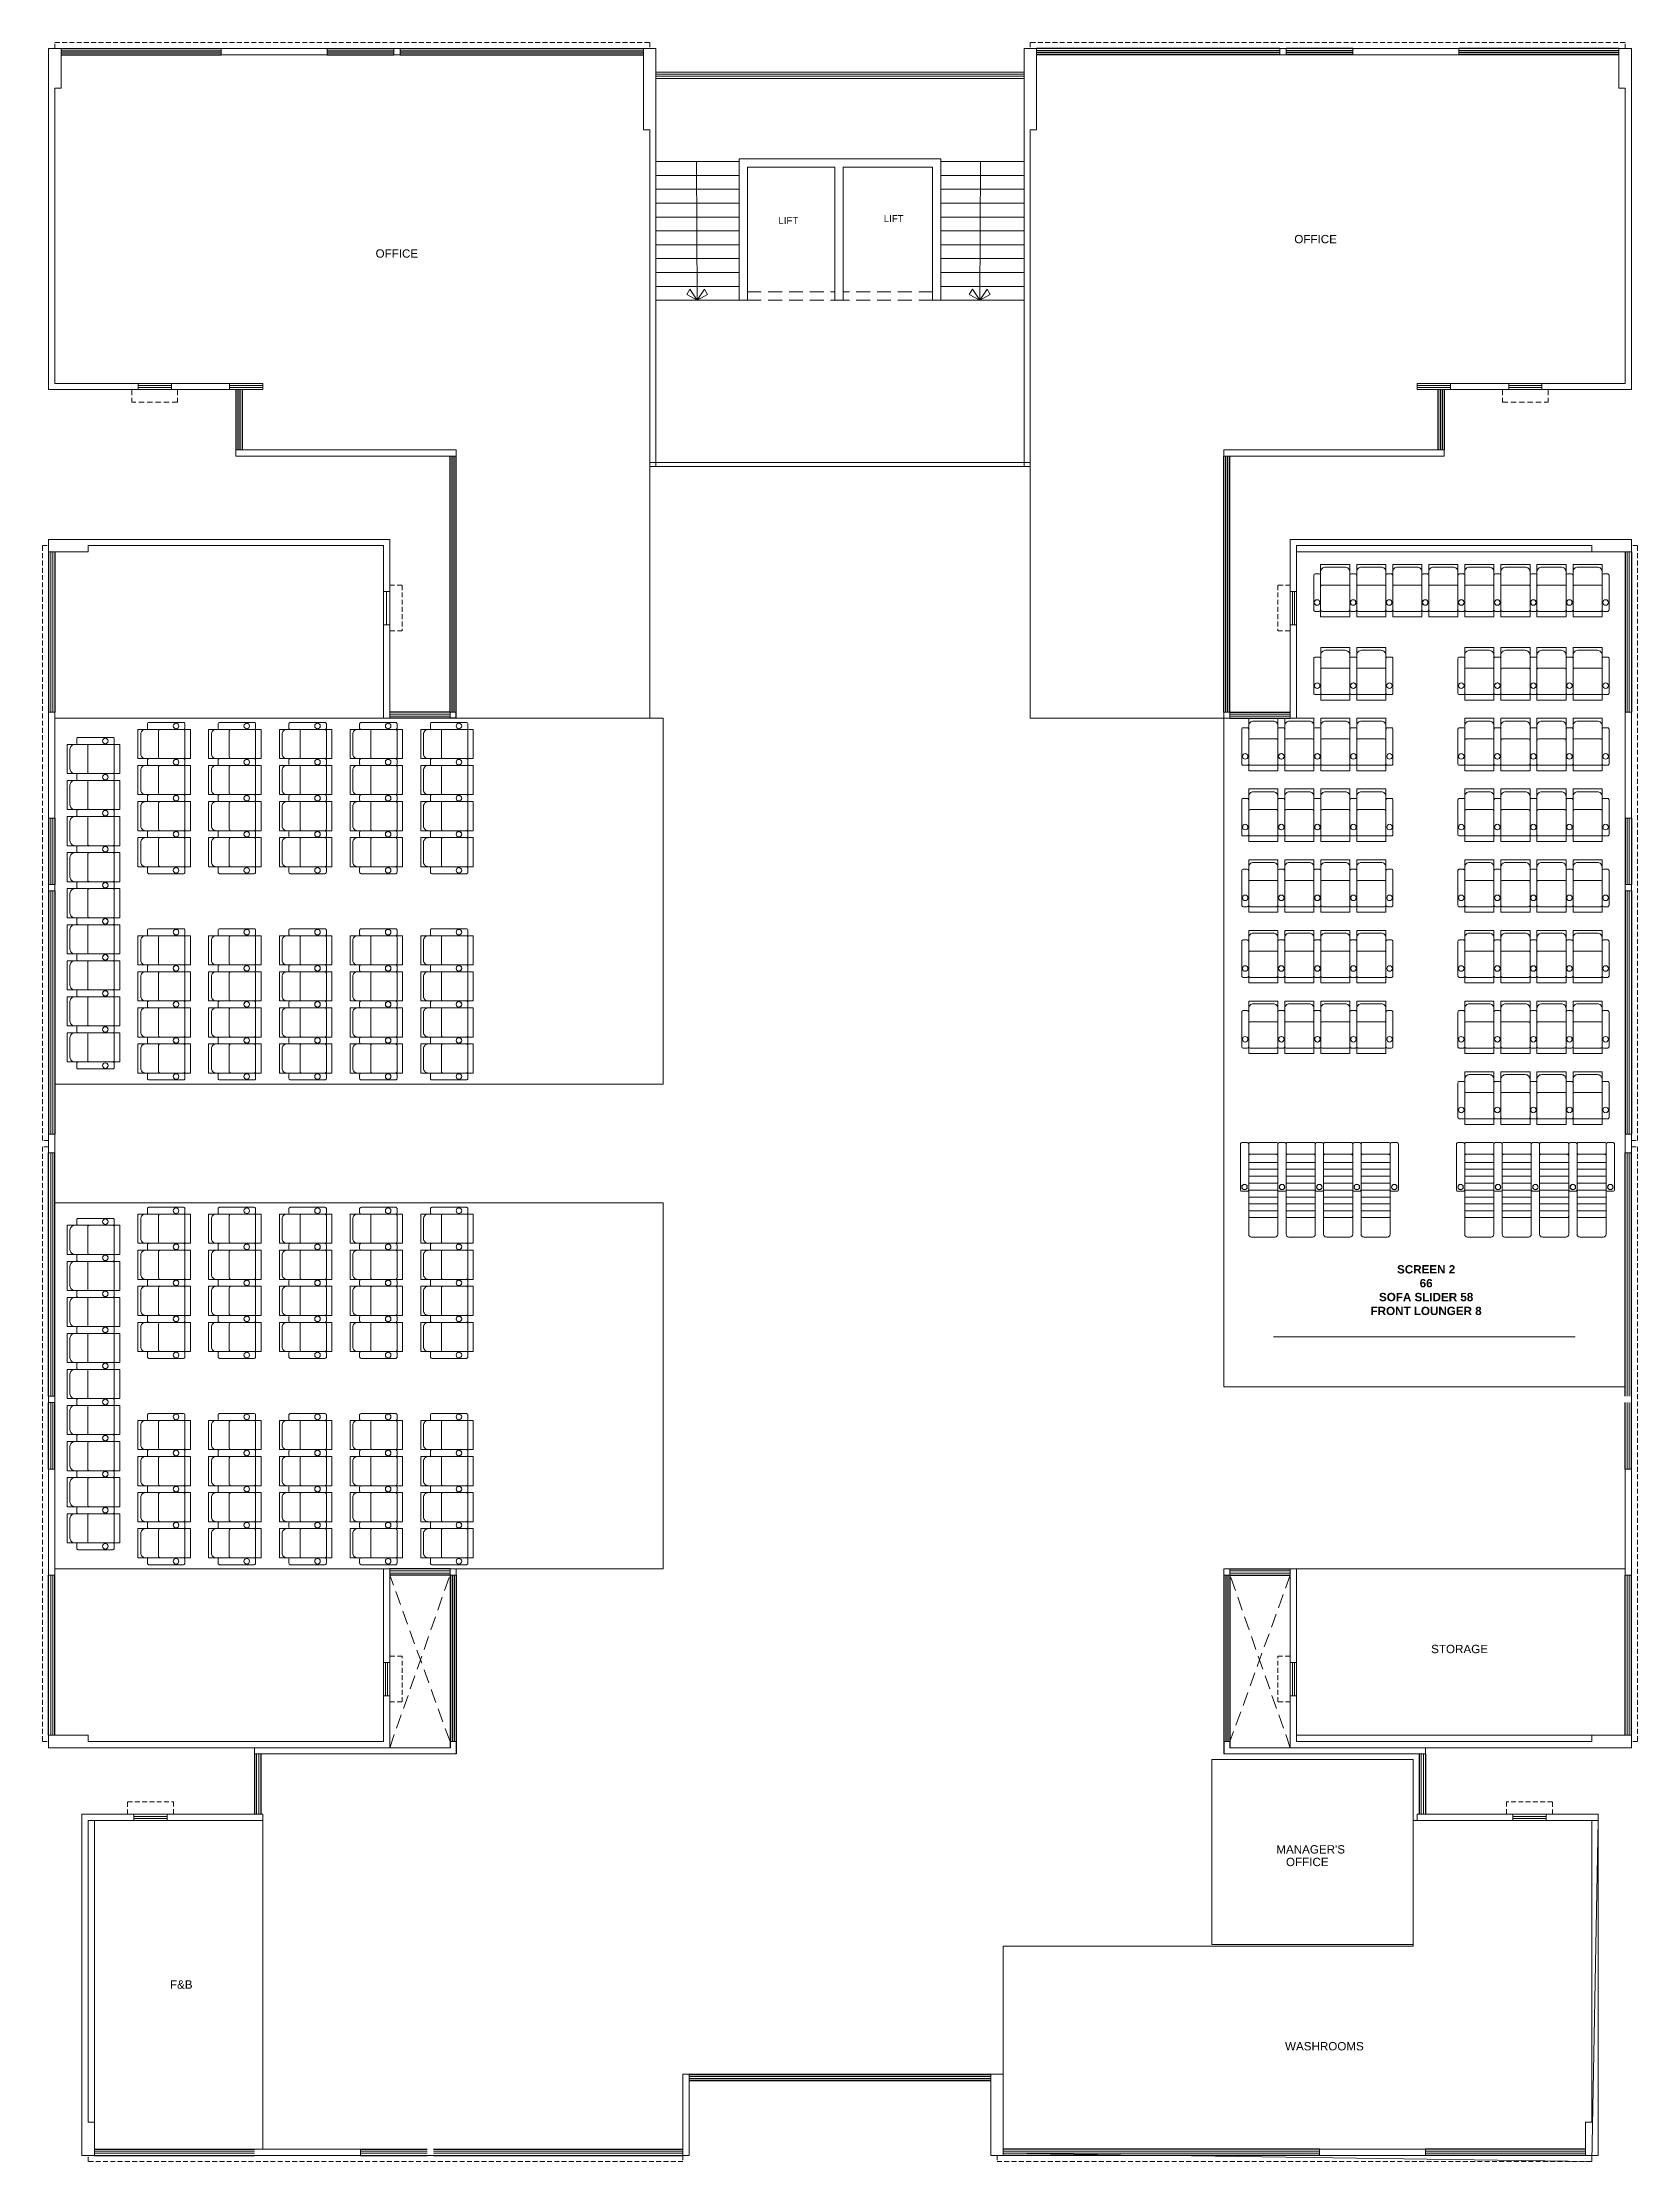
# Model space of a CAD drawing. Header units: inches. Extents: x 1807 to 67852, y 1160 to 20242.
# Drawn here: x 39069 to 40220, y 8234 to 9763 of the extents above; entities that cross this region are included whole.
import ezdxf
from ezdxf.lldxf.tags import DXFTag

# ---------------------------------------------------------------- set-up
doc = ezdxf.new("R2010")
doc.units = ezdxf.units.IN
doc.header["$MEASUREMENT"] = 0
doc.linetypes.add('DASHED', pattern=[0.75, 0.5, -0.25])
for name, color, linetype, lineweight in [('02WINDOW & DOTTED', 8, 'Continuous', 20), ('AP_TEXT', 7, 'Continuous', 13), ('CHAIRS', 34, 'Continuous', 20), ('elev1', 250, 'Continuous', 15), ('Nstair', 8, 'Continuous', 20), ('PROJ.', 8, 'DASHED', 20), ('RAILING', 8, 'Continuous', 25), ('Railing 01', 8, 'Continuous', 18), ('SHOP TEXT', 7, 'Continuous', 15), ('text', 7, 'Continuous', 15), ('wall', 7, 'Continuous', 20), ('WALLS', 7, 'Continuous', 20), ('WINDOW', 8, 'Continuous', 15)]:
    doc.layers.add(name, color=color, linetype=linetype, lineweight=lineweight)
doc.layers.add('GF', color=36, linetype='Continuous')
doc.styles.add('Krupalu 1', font='arial.ttf')
doc.styles.add('title block', font='')
doc.styles.get('title block').set_extended_font_data('Gulim')
tags = doc.linetypes.add('HIDDEN', pattern=[0.375, 0.25, -0.125]).pattern_tags.tags
tags[6:7] = [DXFTag(74, 4), DXFTag(75, 0), DXFTag(340, '0'), DXFTag(46, 1.0), DXFTag(50, 0.0), DXFTag(44, 0.0), DXFTag(45, 0.0)]
tags[4:5] = [DXFTag(74, 4), DXFTag(75, 0), DXFTag(340, '0'), DXFTag(46, 1.0), DXFTag(50, 0.0), DXFTag(44, 0.0), DXFTag(45, 0.0)]

msp = doc.modelspace()

# ---------------------------------------------------------------- texts
at = {"layer": 'AP_TEXT', "style": 'Krupalu 1'}
for s, p in [('OFFICE', (39972.4, 9617.8)), ('OFFICE', (39309.8, 9607.4)), ('STORAGE', (40071.1, 8600.9)), ("MANAGER'S ", (39959.4, 8456.4)), ('OFFICE', (39966.4, 8447.3)), ('F&B', (39161.5, 8358.9)), ('WASHROOMS', (39965.7, 8314.4))]:
    msp.add_text(s, height=6, dxfattribs=at).set_placement(p)
at = {"layer": 'SHOP TEXT', "ltscale": 0.1, "style": 'Krupalu 1'}
for p in [(39600.3, 9631.7), (39676.3, 9633.1)]:
    msp.add_text('LIFT', height=5, dxfattribs=at).set_placement(p)

# ---------------------------------------------------------------- blocks, each defined once
blk = doc.blocks.new('Recliner chair-01')
at = {"layer": 'CHAIRS', "linetype": 'HIDDEN', "lineweight": -2}
blk.add_lwpolyline([(-10.5, 33.9), (10.5, 33.9), (10.5, -4), (-10.5, -4)], close=True, dxfattribs=at)
at = {"layer": 'CHAIRS', "lineweight": -2}
for points in [[(-7.1, 31.9), (7.1, 31.9, -0.414214), (10.5, 28.5), (10.5, 1, -0.414214), (9.5, 0), (-9.5, 0, -0.414214), (-10.5, 1), (-10.5, 28.5, -0.414214)], [(-10.5, 1), (-10.5, 26, 0.414214), (-11.5, 27), (-14.5, 27, 0.414214), (-15.5, 26), (-15.5, 1, 0.414214), (-14.5, 0), (-11.5, 0, 0.414214)], [(10.5, 1), (10.5, 18, 0.414214), (9.5, 19), (-9.5, 19, 0.414214), (-10.5, 18), (-10.5, 1, 0.414214), (-9.5, 0), (9.5, 0, 0.414214)], [(10.5, 1), (10.5, 26, -0.414214), (11.5, 27), (14.5, 27, -0.414214), (15.5, 26), (15.5, 1, -0.414214), (14.5, 0), (11.5, 0, -0.414214)]]:
    blk.add_lwpolyline(points, format="xyb", close=True, dxfattribs=at)
for centre in [(-13, 6.4), (13.1, 6.4)]:
    blk.add_circle(centre, 2, dxfattribs=at)
blk = doc.blocks.new('*U336')
at = {"layer": 'CHAIRS'}
blk.add_blockref('Recliner chair-01', (0, -14.9), dxfattribs=at)
blk = doc.blocks.new('*U335')
at = {"layer": 'GF', "color": 0, "linetype": 'ByBlock', "lineweight": -2}
for p in [(0, 0), (26, 0), (52, 0), (78, 0)]:
    blk.add_blockref('*U336', p, dxfattribs=at)
at = {"layer": 'GF', "color": 0, "linetype": 'ByBlock', "lineweight": -2, "transparency": 16777216}
for p in [(0, -51), (26, -51), (52, -51), (78, -51), (0, -102), (26, -102), (52, -102), (78, -102), (0, -153), (26, -153), (52, -153), (78, -153), (0, -204), (26, -204), (52, -204), (78, -204)]:
    blk.add_blockref('*U336', p, dxfattribs=at)
blk = doc.blocks.new('*U338')
at = {"layer": 'CHAIRS'}
blk.add_blockref('Recliner chair-01', (0, -14.9), dxfattribs=at)
blk = doc.blocks.new('*U337')
at = {"layer": 'GF', "color": 0, "linetype": 'ByBlock', "lineweight": -2}
for p in [(0, 0), (26, 0), (52, 0), (78, 0)]:
    blk.add_blockref('*U338', p, dxfattribs=at)
at = {"layer": 'GF', "color": 0, "linetype": 'ByBlock', "lineweight": -2, "transparency": 16777216}
for p in [(104, 0), (130, 0), (156, 0), (182, 0), (208, 0)]:
    blk.add_blockref('*U338', p, dxfattribs=at)
blk = doc.blocks.new('*U340')
at = {"layer": 'CHAIRS'}
blk.add_blockref('Recliner chair-01', (0, -14.9), dxfattribs=at)
blk = doc.blocks.new('*U339')
at = {"layer": 'GF', "color": 0, "linetype": 'ByBlock', "lineweight": -2}
for p in [(0, 0), (26, 0), (52, 0), (78, 0)]:
    blk.add_blockref('*U340', p, dxfattribs=at)
at = {"layer": 'GF', "color": 0, "linetype": 'ByBlock', "lineweight": -2, "transparency": 16777216}
for p in [(0, -51), (26, -51), (52, -51), (78, -51), (0, -102), (26, -102), (52, -102), (78, -102), (0, -153), (26, -153), (52, -153), (78, -153), (0, -204), (26, -204), (52, -204), (78, -204)]:
    blk.add_blockref('*U340', p, dxfattribs=at)
blk = doc.blocks.new('*U346')
at = {"layer": 'CHAIRS'}
blk.add_blockref('Recliner chair-01', (0, -14.9), dxfattribs=at)
blk = doc.blocks.new('*U345')
at = {"layer": 'GF', "color": 0, "linetype": 'ByBlock', "lineweight": -2}
for p in [(0, 0), (26, 0), (52, 0), (78, 0)]:
    blk.add_blockref('*U346', p, dxfattribs=at)
at = {"layer": 'GF', "color": 0, "linetype": 'ByBlock', "lineweight": -2, "transparency": 16777216}
for p in [(104, 0), (130, 0), (156, 0), (182, 0)]:
    blk.add_blockref('*U346', p, dxfattribs=at)
blk = doc.blocks.new('*U348')
at = {"layer": 'CHAIRS'}
blk.add_blockref('Recliner chair-01', (0, -14.9), dxfattribs=at)
blk = doc.blocks.new('*U347')
at = {"layer": 'GF', "color": 0, "linetype": 'ByBlock', "lineweight": -2}
for p in [(0, 0), (26, 0), (52, 0), (78, 0)]:
    blk.add_blockref('*U348', p, dxfattribs=at)
at = {"layer": 'GF', "color": 0, "linetype": 'ByBlock', "lineweight": -2, "transparency": 16777216}
for p in [(0, -51), (26, -51), (52, -51), (78, -51), (0, -102), (26, -102), (52, -102), (78, -102), (0, -153), (26, -153), (52, -153), (78, -153), (0, -204), (26, -204), (52, -204), (78, -204), (0, -255), (26, -255), (52, -255), (78, -255), (0, -306), (26, -306), (52, -306), (78, -306)]:
    blk.add_blockref('*U348', p, dxfattribs=at)
blk = doc.blocks.new("Lounger - 21''")
at = {"layer": 'CHAIRS', "color": 250}
for p, q in [((-10.5, -14.3), (10.5, -14.3)), ((-10.5, -19.3), (10.5, -19.3)), ((-10.5, -24.3), (10.5, -24.3)), ((-10.5, -29.3), (10.5, -29.3)), ((-10.5, -34.3), (10.5, -34.3)), ((-10.5, -39.3), (10.5, -39.3)), ((-10.5, -44.3), (10.5, -44.3)), ((-10.5, -49.3), (10.5, -49.3))]:
    blk.add_line(p, q, dxfattribs=at)
at = {"layer": 'CHAIRS'}
for points in [[(-9.5, -8.5), (9.5, -8.5, 0.414214), (10.5, -7.5), (10.5, -1, 0.414214), (9.5, 0), (-9.5, 0, 0.414214), (-10.5, -1), (-10.5, -7.5, 0.414214)], [(-16.5, -1.1), (-16.5, -34.1, 0.414214), (-15.5, -35.1), (-11.5, -35.1, 0.414214), (-10.5, -34.1), (-10.5, -1.1, 0.414214), (-11.5, -0.1), (-15.5, -0.1, 0.414214)], [(-9.5, -8.5), (9.5, -8.5, -0.414214), (10.5, -9.5), (10.5, -66.2, -0.414214), (8.5, -68.2), (-8.5, -68.2, -0.414214), (-10.5, -66.2), (-10.5, -9.5, -0.414214)], [(16.5, -1.1), (16.5, -34.1, -0.414214), (15.5, -35.1), (11.5, -35.1, -0.414214), (10.5, -34.1), (10.5, -1.1, -0.414214), (11.5, -0.1), (15.5, -0.1, -0.414214)]]:
    blk.add_lwpolyline(points, format="xyb", close=True, dxfattribs=at)
blk.add_lwpolyline([(-10.5, -43.7), (-10.5, -53.1, 0.414214), (-9.5, -54.1), (9.5, -54.1, 0.414214), (10.5, -53.1), (10.5, -43.7)], format="xyb", dxfattribs=at)
for centre, radius in [((-13.5, -32.1), 1.99), ((-13.5, -32.1), 1.89), ((13.5, -32.1), 1.99), ((13.5, -32.1), 1.89)]:
    blk.add_circle(centre, radius, dxfattribs=at)
blk = doc.blocks.new('*U350')
at = {"layer": 'CHAIRS'}
blk.add_blockref("Lounger - 21''", (0, 34.1, -172020), dxfattribs=at)
blk = doc.blocks.new('*U349')
at = {"layer": 'elev1', "color": 0, "linetype": 'ByBlock', "lineweight": -2}
for p in [(0, 0), (27, 0), (54, 0), (81, 0)]:
    blk.add_blockref('*U350', p, dxfattribs=at)
blk = doc.blocks.new('*U344')
at = {"layer": 'CHAIRS'}
blk.add_blockref('Recliner chair-01', (0, -14.9), dxfattribs=at)
blk = doc.blocks.new('*U343')
at = {"layer": 'GF', "color": 0, "linetype": 'ByBlock', "lineweight": -2}
for p in [(0, 0), (26, 0), (52, 0), (78, 0)]:
    blk.add_blockref('*U344', p, dxfattribs=at)
at = {"layer": 'GF', "color": 0, "linetype": 'ByBlock', "lineweight": -2, "transparency": 16777216}
for p in [(0, -51), (26, -51), (52, -51), (78, -51), (0, -102), (26, -102), (52, -102), (78, -102), (0, -153), (26, -153), (52, -153), (78, -153), (0, -204), (26, -204), (52, -204), (78, -204)]:
    blk.add_blockref('*U344', p, dxfattribs=at)
blk = doc.blocks.new('*U352')
at = {"layer": 'CHAIRS'}
blk.add_blockref("Lounger - 21''", (0, 34.1, -172020), dxfattribs=at)
blk = doc.blocks.new('*U351')
at = {"layer": 'elev1', "color": 0, "linetype": 'ByBlock', "lineweight": -2}
for p in [(0, 0), (27, 0), (54, 0), (81, 0)]:
    blk.add_blockref('*U352', p, dxfattribs=at)
blk = doc.blocks.new('*U342')
at = {"layer": 'CHAIRS'}
blk.add_blockref('Recliner chair-01', (0, -14.9), dxfattribs=at)
blk = doc.blocks.new('*U341')
at = {"layer": 'GF', "color": 0, "linetype": 'ByBlock', "lineweight": -2}
for p in [(0, 0), (26, 0)]:
    blk.add_blockref('*U342', p, dxfattribs=at)
blk = doc.blocks.new('*U356')
at = {"layer": 'CHAIRS'}
blk.add_blockref('Recliner chair-01', (0, -14.9), dxfattribs=at)
blk = doc.blocks.new('*U355')
at = {"layer": 'GF', "color": 0, "linetype": 'ByBlock', "lineweight": -2}
for p in [(0, 0), (26, 0), (52, 0), (78, 0)]:
    blk.add_blockref('*U356', p, dxfattribs=at)
at = {"layer": 'GF', "color": 0, "linetype": 'ByBlock', "lineweight": -2, "transparency": 16777216}
for p in [(0, -51), (26, -51), (52, -51), (78, -51), (0, -102), (26, -102), (52, -102), (78, -102), (0, -153), (26, -153), (52, -153), (78, -153), (0, -204), (26, -204), (52, -204), (78, -204)]:
    blk.add_blockref('*U356', p, dxfattribs=at)
blk = doc.blocks.new('*U358')
at = {"layer": 'CHAIRS'}
blk.add_blockref('Recliner chair-01', (0, -14.9), dxfattribs=at)
blk = doc.blocks.new('*U357')
at = {"layer": 'GF', "color": 0, "linetype": 'ByBlock', "lineweight": -2}
for p in [(0, 0), (26, 0), (52, 0), (78, 0)]:
    blk.add_blockref('*U358', p, dxfattribs=at)
at = {"layer": 'GF', "color": 0, "linetype": 'ByBlock', "lineweight": -2, "transparency": 16777216}
for p in [(104, 0), (130, 0), (156, 0), (182, 0), (208, 0)]:
    blk.add_blockref('*U358', p, dxfattribs=at)
blk = doc.blocks.new('*U354')
at = {"layer": 'CHAIRS'}
blk.add_blockref('Recliner chair-01', (0, -14.9), dxfattribs=at)
blk = doc.blocks.new('*U353')
at = {"layer": 'GF', "color": 0, "linetype": 'ByBlock', "lineweight": -2}
for p in [(0, 0), (26, 0), (52, 0), (78, 0)]:
    blk.add_blockref('*U354', p, dxfattribs=at)
at = {"layer": 'GF', "color": 0, "linetype": 'ByBlock', "lineweight": -2, "transparency": 16777216}
for p in [(0, -51), (26, -51), (52, -51), (78, -51), (0, -102), (26, -102), (52, -102), (78, -102), (0, -153), (26, -153), (52, -153), (78, -153), (0, -204), (26, -204), (52, -204), (78, -204)]:
    blk.add_blockref('*U354', p, dxfattribs=at)

# ---------------------------------------------------------------- linework, layer by layer
at = {"layer": '02WINDOW & DOTTED'}
for p, q in [((39777.5, 9741.2), (39511.8, 9741.2)), ((39777.5, 9739.7), (39511.8, 9739.7)), ((39777.5, 9738.2), (39511.8, 9738.2)), ((39777.5, 9736.7), (39511.8, 9736.7))]:
    msp.add_line(p, q, dxfattribs=at)
at = {"layer": '02WINDOW & DOTTED', "linetype": 'DASHED', "ltscale": 20}
for p, q in [((39578, 9582.7), (39641, 9582.7)), ((39578, 9576.7), (39641, 9576.7)), ((39711.5, 9582.7), (39647, 9582.7)), ((39711.5, 9576.7), (39647, 9576.7)), ((39363.5, 8537.2), (39320, 8657.2)), ((39320, 8532.7), (39363.5, 8657.2)), ((39969.5, 8532.7), (39926, 8657.2)), ((39969.5, 8657.2), (39926, 8537.2))]:
    msp.add_line(p, q, dxfattribs=at)
at = {"layer": 'Nstair', "ltscale": 10}
for p, q in [((39572, 9676.7), (39512, 9676.7)), ((39541.2, 9676.7), (39541.7, 9576.7)), ((39717.5, 9676.7), (39777.5, 9676.7)), ((39746.1, 9676.7), (39745.6, 9576.7)), ((39572, 9666.7), (39512, 9666.7)), ((39717.5, 9666.7), (39777.5, 9666.7)), ((39572, 9656.7), (39512, 9656.7)), ((39572, 9646.7), (39512, 9646.7)), ((39717.5, 9656.7), (39777.5, 9656.7)), ((39717.5, 9646.7), (39777.5, 9646.7)), ((39572, 9636.7), (39512, 9636.7)), ((39717.5, 9636.7), (39777.5, 9636.7)), ((39572, 9626.7), (39512, 9626.7)), ((39572, 9616.7), (39512, 9616.7)), ((39717.5, 9626.7), (39777.5, 9626.7)), ((39717.5, 9616.7), (39777.5, 9616.7)), ((39572, 9606.7), (39512, 9606.7)), ((39717.5, 9606.7), (39777.5, 9606.7)), ((39572, 9596.7), (39512, 9596.7)), ((39572, 9586.7), (39512, 9586.7)), ((39534.2, 9580.9), (39536.4, 9584.8)), ((39536.4, 9584.8), (39541.7, 9576.7)), ((39547.1, 9584.8), (39541.7, 9576.7)), ((39549.3, 9580.9), (39547.1, 9584.8)), ((39717.5, 9596.7), (39777.5, 9596.7)), ((39717.5, 9586.7), (39777.5, 9586.7)), ((39738, 9580.9), (39740.2, 9584.8)), ((39740.2, 9584.8), (39745.6, 9576.7)), ((39750.9, 9584.8), (39745.6, 9576.7)), ((39753.1, 9580.9), (39750.9, 9584.8)), ((39572, 9576.7), (39512, 9576.7)), ((39541.7, 9576.7), (39534.2, 9580.9)), ((39541.7, 9576.7), (39549.3, 9580.9)), ((39717.5, 9576.7), (39777.5, 9576.7)), ((39745.6, 9576.7), (39738, 9580.9)), ((39745.6, 9576.7), (39753.1, 9580.9))]:
    msp.add_line(p, q, dxfattribs=at)
at = {"layer": 'PROJ.', "ltscale": 8}
for p, q in [((39134, 9512.2), (39134, 9503.2)), ((39167, 9512.2), (39167, 9503.2)), ((40122.5, 9512.2), (40122.5, 9503.2)), ((40155.5, 9512.2), (40155.5, 9503.2)), ((39167, 9503.2), (39134, 9503.2)), ((40122.5, 9503.2), (40155.5, 9503.2))]:
    msp.add_line(p, q, dxfattribs=at)
at = {"layer": 'PROJ.', "ltscale": 7}
for points in [[(39078.5, 9758.2), (39078.5, 9762.7), (39507.5, 9762.7), (39507.5, 9758.2)], [(40211, 9758.2), (40211, 9762.7), (39782, 9762.7), (39782, 9758.2)], [(39074, 8970.7), (39069.5, 8970.7), (39069.5, 9399.7), (39074, 9399.7)], [(40215.5, 8970.7), (40220, 8970.7), (40220, 9399.7), (40215.5, 9399.7)], [(39320, 9371.2), (39329, 9371.2), (39329, 9338.2), (39320, 9338.2)], [(39969.5, 9371.2), (39960.5, 9371.2), (39960.5, 9338.2), (39969.5, 9338.2)], [(39074, 8966.2), (39069.5, 8966.2), (39069.5, 8537.2), (39074, 8537.2)], [(40215.5, 8966.2), (40220, 8966.2), (40220, 8537.2), (40215.5, 8537.2)], [(39320, 8565.7), (39329, 8565.7), (39329, 8598.7), (39320, 8598.7)], [(39969.5, 8565.7), (39960.5, 8565.7), (39960.5, 8598.7), (39969.5, 8598.7)], [(39131, 8484.7), (39131, 8493.7), (39164, 8493.7), (39164, 8484.7)], [(40158.5, 8484.7), (40158.5, 8493.7), (40125.5, 8493.7), (40125.5, 8484.7)], [(39531.5, 8238.7), (39531.5, 8234.2), (39102.5, 8234.2), (39102.5, 8238.7)], [(39758, 8238.7), (39758, 8234.2), (40187, 8234.2), (40187, 8238.7)]]:
    msp.add_lwpolyline(points, dxfattribs=at)
at = {"layer": 'RAILING'}
for p, q in [((39083, 9758.2), (39198.5, 9758.2)), ((39083, 9756.7), (39198.5, 9756.7)), ((39083, 9755.2), (39198.5, 9755.2)), ((39083, 9753.7), (39198.5, 9753.7)), ((39275, 9758.2), (39323, 9758.2)), ((39275, 9756.7), (39323, 9756.7)), ((39275, 9755.2), (39323, 9755.2)), ((39275, 9753.7), (39323, 9753.7)), ((39327.5, 9758.2), (39503, 9758.2)), ((39327.5, 9756.7), (39503, 9756.7)), ((39327.5, 9755.2), (39503, 9755.2)), ((39327.5, 9753.7), (39503, 9753.7)), ((39962, 9758.2), (39786.5, 9758.2)), ((39962, 9756.7), (39786.5, 9756.7)), ((39962, 9755.2), (39786.5, 9755.2)), ((39962, 9753.7), (39786.5, 9753.7)), ((40014.5, 9758.2), (39966.5, 9758.2)), ((40014.5, 9756.7), (39966.5, 9756.7)), ((40014.5, 9755.2), (39966.5, 9755.2)), ((40014.5, 9753.7), (39966.5, 9753.7)), ((40206.5, 9758.2), (40091, 9758.2)), ((40206.5, 9756.7), (40091, 9756.7)), ((40206.5, 9755.2), (40091, 9755.2)), ((40206.5, 9753.7), (40091, 9753.7)), ((39209, 9512.2), (39209, 9468.7)), ((39210.5, 9512.2), (39210.5, 9468.7)), ((39212, 9512.2), (39212, 9468.7)), ((39213.5, 9512.2), (39213.5, 9468.7)), ((40076, 9512.2), (40076, 9468.7)), ((40077.5, 9512.2), (40077.5, 9468.7)), ((40079, 9512.2), (40079, 9468.7)), ((40080.5, 9512.2), (40080.5, 9468.7)), ((39363.5, 9279.7), (39363.5, 9464.2)), ((39365, 9279.7), (39365, 9464.2)), ((39366.5, 9279.7), (39366.5, 9464.2)), ((39368, 9275.2), (39368, 9464.2)), ((39921.5, 9279.7), (39921.5, 9464.2)), ((39923, 9279.7), (39923, 9464.2)), ((39924.5, 9279.7), (39924.5, 9464.2)), ((39926, 9279.7), (39926, 9464.2)), ((39074, 9395.2), (39074, 9279.7)), ((39078.5, 9395.2), (39078.5, 9279.7)), ((40211, 9395.2), (40211, 9279.7)), ((40215.5, 9395.2), (40215.5, 9279.7)), ((39363.5, 9279.7), (39320, 9279.7)), ((39926, 9279.7), (39969.5, 9279.7)), ((39368, 9275.2), (39320, 9275.2)), ((39926, 9275.2), (39969.5, 9275.2)), ((39074, 9203.2), (39074, 9155.2)), ((39078.5, 9203.2), (39078.5, 9155.2)), ((40211, 9203.2), (40211, 9155.2)), ((40215.5, 9203.2), (40215.5, 9155.2)), ((39074, 9150.7), (39074, 8975.2)), ((39078.5, 9150.7), (39078.5, 8975.2)), ((40211, 9150.7), (40211, 8975.2)), ((40215.5, 9150.7), (40215.5, 8975.2)), ((39074, 8786.2), (39074, 8961.7)), ((39078.5, 8786.2), (39078.5, 8961.7)), ((40211, 8786.2), (40211, 8961.7)), ((40215.5, 8786.2), (40215.5, 8961.7)), ((39074, 8733.7), (39074, 8781.7)), ((39078.5, 8733.7), (39078.5, 8781.7)), ((40211, 8733.7), (40211, 8781.7)), ((40215.5, 8733.7), (40215.5, 8781.7)), ((39074, 8541.7), (39074, 8657.2)), ((39078.5, 8541.7), (39078.5, 8657.2)), ((39363.5, 8661.7), (39320, 8661.7)), ((39363.5, 8657.2), (39320, 8657.2)), ((39363.5, 8657.2), (39363.5, 8532.7)), ((39365, 8657.2), (39365, 8537.2)), ((39366.5, 8657.2), (39366.5, 8537.2)), ((39368, 8657.2), (39368, 8528.2)), ((39921.5, 8657.2), (39921.5, 8528.2)), ((39923, 8657.2), (39923, 8537.2)), ((39924.5, 8657.2), (39924.5, 8537.2)), ((39926, 8661.7), (39969.5, 8661.7)), ((39926, 8657.2), (39969.5, 8657.2)), ((39926, 8657.2), (39926, 8532.7)), ((40211, 8541.7), (40211, 8657.2)), ((40215.5, 8541.7), (40215.5, 8657.2)), ((39222.5, 8528.2), (39222.5, 8484.7)), ((39227, 8528.2), (39227, 8484.7)), ((40062.5, 8528.2), (40062.5, 8484.7)), ((40067, 8528.2), (40067, 8484.7)), ((39536, 8297.2), (39753.5, 8297.2)), ((39536, 8295.7), (39753.5, 8295.7)), ((39536, 8294.2), (39753.5, 8294.2)), ((39536, 8292.7), (39753.5, 8292.7)), ((39536, 8292.7), (39753.5, 8292.7)), ((39107, 8243.2), (39222.5, 8243.2)), ((39107, 8238.7), (39222.5, 8238.7)), ((39299, 8243.2), (39347, 8243.2)), ((39299, 8238.7), (39347, 8238.7)), ((39351.5, 8243.2), (39531.5, 8243.2)), ((39351.5, 8238.7), (39531.5, 8238.7)), ((39933.5, 8243.2), (39762.5, 8243.2)), ((39933.5, 8238.7), (39762.5, 8238.7)), ((39990.5, 8243.2), (39933.5, 8243.2)), ((39990.5, 8238.7), (39933.5, 8238.7)), ((40182.5, 8243.2), (40067, 8243.2)), ((40182.5, 8238.7), (40067, 8238.7))]:
    msp.add_line(p, q, dxfattribs=at)
at = {"layer": 'Railing 01'}
for p, q in [((39075.5, 9395.2), (39075.5, 9279.7)), ((39077, 9395.2), (39077, 9279.7)), ((40212.5, 9395.2), (40212.5, 9279.7)), ((40214, 9395.2), (40214, 9279.7)), ((39363.5, 9278.2), (39320, 9278.2)), ((39926, 9278.2), (39969.5, 9278.2)), ((39363.5, 9276.7), (39320, 9276.7)), ((39926, 9276.7), (39969.5, 9276.7)), ((39075.5, 9203.2), (39075.5, 9155.2)), ((39077, 9203.2), (39077, 9155.2)), ((40212.5, 9203.2), (40212.5, 9155.2)), ((40214, 9203.2), (40214, 9155.2)), ((39075.5, 9150.7), (39075.5, 8975.2)), ((39077, 9150.7), (39077, 8975.2)), ((40212.5, 9150.7), (40212.5, 8975.2)), ((40214, 9150.7), (40214, 8975.2)), ((39075.5, 8786.2), (39075.5, 8961.7)), ((39077, 8786.2), (39077, 8961.7)), ((40212.5, 8786.2), (40212.5, 8961.7)), ((40214, 8786.2), (40214, 8961.7)), ((39075.5, 8733.7), (39075.5, 8781.7)), ((39077, 8733.7), (39077, 8781.7)), ((40212.5, 8733.7), (40212.5, 8781.7)), ((40214, 8733.7), (40214, 8781.7)), ((39075.5, 8541.7), (39075.5, 8657.2)), ((39077, 8541.7), (39077, 8657.2)), ((39363.5, 8660.2), (39320, 8660.2)), ((39363.5, 8658.7), (39320, 8658.7)), ((39926, 8660.2), (39969.5, 8660.2)), ((39926, 8658.7), (39969.5, 8658.7)), ((40212.5, 8541.7), (40212.5, 8657.2)), ((40214, 8541.7), (40214, 8657.2)), ((39224, 8528.2), (39224, 8484.7)), ((39225.5, 8528.2), (39225.5, 8484.7)), ((40064, 8528.2), (40064, 8484.7)), ((40065.5, 8528.2), (40065.5, 8484.7)), ((39107, 8241.7), (39222.5, 8241.7)), ((39107, 8240.2), (39222.5, 8240.2)), ((39299, 8241.7), (39347, 8241.7)), ((39299, 8240.2), (39347, 8240.2)), ((39351.5, 8241.7), (39531.5, 8241.7)), ((39351.5, 8240.2), (39531.5, 8240.2)), ((39933.5, 8241.7), (39762.5, 8241.7)), ((39933.5, 8240.2), (39762.5, 8240.2)), ((39990.5, 8241.7), (39933.5, 8241.7)), ((39990.5, 8240.2), (39933.5, 8240.2)), ((40182.5, 8241.7), (40067, 8241.7)), ((40182.5, 8240.2), (40067, 8240.2))]:
    msp.add_line(p, q, dxfattribs=at)
at = {"layer": 'wall'}
for p, q in [((39074, 9758.2), (39074, 9512.2)), ((39074, 9758.2), (39083, 9758.2)), ((39083, 9734.2), (39083, 9758.2)), ((39198.5, 9758.2), (39198.5, 9753.7)), ((39198.5, 9758.2), (39275, 9758.2)), ((39198.5, 9753.7), (39270.5, 9753.7)), ((39270.5, 9753.7), (39270.5, 9753.7)), ((39275, 9753.7), (39270.5, 9753.7)), ((39275, 9758.2), (39275, 9753.7)), ((39323, 9758.2), (39323, 9758.2)), ((39323, 9758.2), (39327.5, 9758.2)), ((39503, 9758.2), (39503, 9704.2)), ((39503, 9758.2), (39512, 9758.2)), ((39512, 9758.2), (39512, 9456.7)), ((39777.5, 9758.2), (39777.5, 9456.7)), ((39786.5, 9758.2), (39777.5, 9758.2)), ((39786.5, 9758.2), (39786.5, 9704.2)), ((39962, 9758.2), (39962, 9753.7)), ((39966.5, 9758.2), (39962, 9758.2)), ((39966.5, 9758.2), (39966.5, 9753.7)), ((40014.5, 9758.2), (40014.5, 9753.7)), ((40091, 9758.2), (40014.5, 9758.2)), ((40091, 9753.7), (40014.5, 9753.7)), ((40091, 9758.2), (40091, 9753.7)), ((40206.5, 9734.2), (40206.5, 9758.2)), ((40215.5, 9758.2), (40206.5, 9758.2)), ((40215.5, 9758.2), (40215.5, 9512.2)), ((39078.5, 9729.7), (39078.5, 9569.2)), ((39083, 9729.7), (39078.5, 9729.7)), ((39083, 9729.7), (39083, 9734.2)), ((40206.5, 9729.7), (40206.5, 9734.2)), ((40206.5, 9734.2), (40206.5, 9734.2)), ((40206.5, 9729.7), (40211, 9729.7)), ((40211, 9729.7), (40211, 9569.2)), ((39503, 9699.7), (39503, 9704.2)), ((39503, 9704.2), (39503, 9704.2)), ((39503, 9699.7), (39507.5, 9699.7)), ((39507.5, 9699.7), (39507.5, 9456.7)), ((39782, 9699.7), (39782, 9456.7)), ((39786.5, 9699.7), (39782, 9699.7)), ((39786.5, 9699.7), (39786.5, 9704.2)), ((39786.5, 9704.2), (39786.5, 9704.2)), ((39647, 9678.7), (39572, 9678.7)), ((39572, 9678.7), (39572, 9576.7)), ((39641, 9678.7), (39717.5, 9678.7)), ((39717.5, 9678.7), (39717.5, 9576.7)), ((39578, 9576.7), (39578, 9672.7)), ((39578, 9672.7), (39641, 9672.7)), ((39641, 9672.7), (39641, 9576.7)), ((39641, 9576.7), (39641, 9672.7)), ((39647, 9576.7), (39647, 9672.7)), ((39711.5, 9672.7), (39647, 9672.7)), ((39647, 9672.7), (39647, 9576.7)), ((39711.5, 9576.7), (39711.5, 9672.7)), ((39078.5, 9569.2), (39078.5, 9564.7)), ((39078.5, 9569.2), (39078.5, 9569.2)), ((39572, 9576.7), (39578, 9576.7)), ((39641, 9576.7), (39647, 9576.7)), ((39647, 9576.7), (39641, 9576.7)), ((39717.5, 9576.7), (39711.5, 9576.7)), ((40211, 9569.2), (40211, 9564.7)), ((40211, 9569.2), (40211, 9569.2)), ((39078.5, 9564.7), (39078.5, 9564.7)), ((39078.5, 9564.7), (39078.5, 9516.7)), ((40211, 9564.7), (40211, 9564.7)), ((40211, 9564.7), (40211, 9516.7)), ((39138.5, 9512.2), (39074, 9512.2)), ((39138.5, 9516.7), (39078.5, 9516.7)), ((39138.5, 9516.7), (39138.5, 9512.2)), ((39162.5, 9516.7), (39162.5, 9512.2)), ((39204.5, 9512.2), (39162.5, 9512.2)), ((39167, 9516.7), (39167, 9516.7)), ((39204.5, 9516.7), (39167, 9516.7)), ((39204.5, 9516.7), (39204.5, 9512.2)), ((40085, 9516.7), (40127, 9516.7)), ((40085, 9516.7), (40085, 9512.2)), ((40085, 9512.2), (40127, 9512.2)), ((40127, 9516.7), (40127, 9512.2)), ((40151, 9516.7), (40151, 9512.2)), ((40151, 9516.7), (40211, 9516.7)), ((40151, 9512.2), (40215.5, 9512.2)), ((39209, 9468.7), (39209, 9464.2)), ((40080.5, 9468.7), (40080.5, 9464.2)), ((39320, 9404.2), (39074, 9404.2)), ((39074, 9395.2), (39074, 9404.2)), ((39320, 9366.7), (39320, 9404.2)), ((39969.5, 9404.2), (40215.5, 9404.2)), ((39969.5, 9366.7), (39969.5, 9404.2)), ((40215.5, 9395.2), (40215.5, 9404.2)), ((39098, 9395.2), (39074, 9395.2)), ((39098, 9395.2), (39098, 9395.2)), ((39098, 9395.2), (39102.5, 9395.2)), ((39102.5, 9399.7), (39102.5, 9395.2)), ((39263, 9399.7), (39102.5, 9399.7)), ((39263, 9399.7), (39263, 9399.7)), ((39267.5, 9399.7), (39263, 9399.7)), ((39267.5, 9399.7), (39267.5, 9399.7)), ((39974, 9399.7), (40022, 9399.7)), ((39974, 9366.7), (39974, 9399.7)), ((40022, 9399.7), (40187, 9399.7)), ((40187, 9399.7), (40187, 9395.2)), ((40191.5, 9395.2), (40187, 9395.2)), ((40191.5, 9395.2), (40215.5, 9395.2)), ((40191.5, 9395.2), (40191.5, 9395.2)), ((39320, 9366.7, 2), (39315.5, 9366.7, 2)), ((39969.5, 9366.7), (39974, 9366.7)), ((39315.5, 9275.2), (39315.5, 9342.7)), ((39320, 9342.7), (39315.5, 9342.7)), ((39320, 9275.2), (39320, 9342.7)), ((39969.5, 9275.2), (39969.5, 9342.7)), ((39969.5, 9342.7), (39974, 9342.7)), ((39974, 9275.2), (39974, 9342.7)), ((39074, 9279.7), (39074, 9203.2)), ((39078.5, 9279.7), (39074, 9279.7)), ((39078.5, 9279.7), (39078.5, 9207.7)), ((39926, 9279.7), (39921.5, 9279.7)), ((40211, 9279.7), (40211, 9207.7)), ((40211, 9279.7), (40215.5, 9279.7)), ((40215.5, 9279.7), (40215.5, 9203.2)), ((39320, 9275.2), (39315.5, 9275.2)), ((39969.5, 9275.2), (39974, 9275.2)), ((39078.5, 9203.2), (39074, 9203.2)), ((39078.5, 9207.7), (39078.5, 9207.7)), ((39078.5, 9207.7), (39078.5, 9203.2)), ((40211, 9207.7), (40211, 9207.7)), ((40211, 9207.7), (40211, 9203.2)), ((40211, 9203.2), (40215.5, 9203.2)), ((39074, 9150.7), (39074, 9155.2)), ((40215.5, 9150.7), (40215.5, 9155.2)), ((39074, 8975.2), (39074, 8966.2)), ((40215.5, 8975.2), (40215.5, 8966.2)), ((39074, 8961.7), (39074, 8970.7)), ((40215.5, 8961.7), (40215.5, 8970.7)), ((39074, 8786.2), (39074, 8781.7)), ((40215.5, 8786.2), (40215.5, 8781.7)), ((39074, 8657.2), (39074, 8733.7)), ((39078.5, 8657.2), (39078.5, 8729.2)), ((40211, 8733.7), (40215.5, 8733.7)), ((40211, 8729.2), (40211, 8733.7)), ((40211, 8657.2), (40211, 8729.2)), ((40215.5, 8657.2), (40215.5, 8733.7)), ((39320, 8661.7), (39315.5, 8661.7)), ((39315.5, 8661.7), (39315.5, 8594.2)), ((39320, 8661.7), (39320, 8594.2)), ((39363.5, 8657.2), (39368, 8657.2)), ((39926, 8657.2), (39921.5, 8657.2)), ((39969.5, 8661.7), (39974, 8661.7)), ((39969.5, 8661.7), (39969.5, 8594.2)), ((39974, 8661.7), (39974, 8594.2)), ((40211, 8661.7), (40211, 8661.7)), ((40211, 8657.2), (40215.5, 8657.2)), ((39320, 8594.2), (39315.5, 8594.2)), ((39969.5, 8594.2), (39974, 8594.2)), ((39320, 8570.2), (39315.5, 8570.2)), ((39315.5, 8570.2), (39315.5, 8537.2)), ((39320, 8570.2), (39320, 8532.7)), ((39969.5, 8570.2), (39974, 8570.2)), ((39969.5, 8570.2), (39969.5, 8532.7)), ((39974, 8570.2), (39974, 8537.2)), ((39098, 8541.7), (39074, 8541.7)), ((39074, 8541.7), (39074, 8532.7)), ((39320, 8532.7), (39074, 8532.7)), ((39098, 8541.7), (39098, 8541.7)), ((39098, 8541.7), (39102.5, 8541.7)), ((39102.5, 8537.2), (39102.5, 8541.7)), ((39263, 8537.2), (39102.5, 8537.2)), ((39222.5, 8532.7), (39363.5, 8532.7)), ((39222.5, 8528.2), (39222.5, 8532.7)), ((39315.5, 8537.2), (39263, 8537.2)), ((40067, 8532.7), (39926, 8532.7)), ((39969.5, 8532.7), (40215.5, 8532.7)), ((39974, 8537.2), (40022, 8537.2)), ((40022, 8537.2), (40187, 8537.2)), ((40067, 8528.2), (40067, 8532.7)), ((40187, 8537.2), (40187, 8541.7)), ((40191.5, 8541.7), (40187, 8541.7)), ((40191.5, 8541.7), (40215.5, 8541.7)), ((40191.5, 8541.7), (40191.5, 8541.7)), ((40215.5, 8541.7), (40215.5, 8532.7)), ((39222.5, 8528.2), (39368, 8528.2)), ((40067, 8528.2), (39921.5, 8528.2)), ((39098, 8484.7), (39098, 8238.7)), ((39135.5, 8484.7), (39098, 8484.7)), ((39135.5, 8484.7), (39135.5, 8480.2)), ((39228.5, 8484.7), (39159.5, 8484.7)), ((39159.5, 8484.7), (39159.5, 8480.2)), ((39228.5, 8484.7), (39228.5, 8480.2)), ((40061, 8484.7), (40061, 8480.2)), ((40061, 8484.7), (40130, 8484.7)), ((40130, 8484.7), (40130, 8480.2)), ((40154, 8484.7), (40154, 8480.2)), ((40154, 8484.7), (40191.5, 8484.7)), ((40191.5, 8484.7), (40191.5, 8238.7)), ((39102.5, 8480.2), (39102.5, 8262.7)), ((39135.5, 8480.2), (39102.5, 8480.2)), ((39228.5, 8480.2), (39159.5, 8480.2)), ((40061, 8480.2), (40130, 8480.2)), ((40154, 8480.2), (40187, 8480.2)), ((40187, 8480.2), (40187, 8262.7)), ((39531.5, 8297.2), (39536, 8297.2)), ((39531.5, 8238.7), (39531.5, 8297.2)), ((39536, 8238.7), (39536, 8297.2)), ((39753.5, 8238.7), (39753.5, 8297.2)), ((39758, 8297.2), (39753.5, 8297.2)), ((39758, 8297.2), (39758, 8297.2)), ((39762.5, 8297.2), (39758, 8297.2)), ((39762.5, 8297.2), (39762.5, 8292.7)), ((39762.5, 8238.7), (39762.5, 8292.7)), ((39762.5, 8292.7), (39762.5, 8292.7)), ((39107, 8262.7), (39107, 8238.7)), ((40182.5, 8262.7), (40182.5, 8238.7)), ((39107, 8238.7), (39098, 8238.7)), ((39222.5, 8243.2), (39294.5, 8243.2)), ((39222.5, 8238.7), (39299, 8238.7)), ((39294.5, 8243.2), (39294.5, 8243.2)), ((39294.5, 8243.2), (39299, 8243.2)), ((39299, 8243.2), (39299, 8238.7)), ((39351.5, 8238.7), (39347, 8238.7)), ((39531.5, 8238.7), (39536, 8238.7)), ((39762.5, 8238.7), (39753.5, 8238.7)), ((39990.5, 8243.2), (39990.5, 8238.7)), ((39995, 8243.2), (39990.5, 8243.2)), ((40067, 8238.7), (39990.5, 8238.7)), ((39995, 8243.2), (39995, 8243.2)), ((40067, 8243.2), (39995, 8243.2)), ((40182.5, 8238.7), (40191.5, 8238.7))]:
    msp.add_line(p, q, dxfattribs=at)
for points in [[(39213.5, 9468.7), (39209, 9468.7)], [(39209, 9464.2), (39368, 9464.2)], [(40080.5, 9464.2), (39921.5, 9464.2), (39921.5, 9468.7), (40080.5, 9468.7)]]:
    msp.add_lwpolyline(points, dxfattribs=at)
at = {"layer": 'WALLS'}
for p, q in [((39167, 9516.7), (39162.5, 9516.7)), ((39957.5, 8829), (40175, 8829))]:
    msp.add_line(p, q, dxfattribs=at)
for points in [[(39327.5, 9753.7), (39323, 9753.7), (39323, 9758.2), (39327.5, 9758.2)], [(39368, 9464.2), (39209, 9464.2), (39209, 9468.7), (39368, 9468.7)], [(39921.5, 8793), (40211, 8793), (40211, 9395.2), (39974, 9395.2), (39974, 9275.2), (39921.5, 9275.2)], [(39368, 9279.7), (39363.5, 9279.7), (39363.5, 9275.2), (39368, 9275.2)], [(39921.5, 9279.7), (39926, 9279.7), (39926, 9275.2), (39921.5, 9275.2)], [(39517.3, 9011.2), (39078.5, 9011.2), (39078.5, 9275.2), (39517.3, 9275.2)], [(39078.5, 9150.7), (39074, 9150.7), (39074, 9155.2), (39078.5, 9155.2)], [(40211, 9155.2), (40215.5, 9155.2), (40215.5, 9150.7), (40211, 9150.7)], [(39078.5, 8961.7), (39074, 8961.7), (39074, 8975.2), (39078.5, 8975.2)], [(40211, 8975.2), (40215.5, 8975.2), (40215.5, 8961.7), (40211, 8961.7)], [(39517.3, 8661.7), (39078.5, 8661.7), (39078.5, 8925.7), (39517.3, 8925.7)], [(39078.5, 8781.7), (39074, 8781.7), (39074, 8786.2), (39078.5, 8786.2)], [(39074, 8733.7), (39078.5, 8733.7), (39078.5, 8657.2), (39074, 8657.2)], [(39363.5, 8661.7), (39368, 8661.7), (39368, 8657.2), (39363.5, 8657.2)], [(39926, 8661.7), (39921.5, 8661.7), (39921.5, 8657.2), (39926, 8657.2)], [(39974, 8661.7), (40211, 8661.7), (40211, 8541.7), (39974, 8541.7)], [(39913, 8524.2), (40058.2, 8524.2), (40058.2, 8390.7), (39913, 8390.7)], [(39228.5, 8480.2), (39107, 8480.2), (39107, 8243.2), (39228.5, 8243.2)]]:
    msp.add_lwpolyline(points, close=True, dxfattribs=at)
for points in [[(39962, 9753.7), (39966.5, 9753.7)], [(39228.5, 9512.2), (39228.5, 9516.7)], [(40061, 9512.2), (40061, 9516.7)], [(39507.5, 9456.7), (39507.5, 9275.2), (39368, 9275.2)], [(39782, 9459.7), (39507.5, 9459.7)], [(39782, 9456.7), (39507.5, 9456.7)], [(39782, 9456.7), (39782, 9275.2), (39921.5, 9275.2)], [(39267.5, 9399.7), (39315.5, 9399.7), (39315.5, 9366.7)], [(39363.5, 8537.2), (39368, 8537.2)], [(39926, 8537.2), (39921.5, 8537.2)], [(40058.2, 8390.7), (40058.2, 8480.2), (40191.5, 8480.2), (40187, 8234.2), (39762.5, 8240.2), (39762.5, 8389.5), (40058.2, 8389.5), (40058.2, 8480.2)], [(39107, 8262.7), (39102.5, 8262.7)], [(40182.5, 8262.7), (40187, 8262.7)], [(40067, 8243.2), (40067, 8238.7)]]:
    msp.add_lwpolyline(points, dxfattribs=at)
at = {"layer": 'WINDOW'}
for p, q in [((39162.5, 9516.7), (39138.5, 9516.7)), ((39162.5, 9515.2), (39138.5, 9515.2)), ((39162.5, 9513.7), (39138.5, 9513.7)), ((39162.5, 9512.2), (39138.5, 9512.2)), ((39204.5, 9516.7), (39228.5, 9516.7)), ((39204.5, 9515.2), (39228.5, 9515.2)), ((39228.5, 9513.7), (39204.5, 9513.7)), ((39228.5, 9512.2), (39204.5, 9512.2)), ((40085, 9516.7), (40061, 9516.7)), ((40085, 9515.2), (40061, 9515.2)), ((40061, 9513.7), (40085, 9513.7)), ((40061, 9512.2), (40085, 9512.2)), ((40127, 9516.7), (40151, 9516.7)), ((40127, 9515.2), (40151, 9515.2)), ((40127, 9513.7), (40151, 9513.7)), ((40127, 9512.2), (40151, 9512.2)), ((39315.5, 9342.8, -2), (39315.5, 9366.8, -2)), ((39317.7, 9342.6, -2), (39317.7, 9366.7, -2)), ((39320, 9342.7), (39320, 9366.7)), ((39969.5, 9342.7), (39969.5, 9366.7)), ((39971, 9342.7), (39971, 9366.7)), ((39972.5, 9342.7), (39972.5, 9366.7)), ((39974, 9342.7), (39974, 9366.7)), ((39315.5, 8594.2), (39315.5, 8570.2)), ((39317, 8594.2), (39317, 8570.2)), ((39318.5, 8594.2), (39318.5, 8570.2)), ((39320, 8594.2), (39320, 8570.2)), ((39969.5, 8594.2), (39969.5, 8570.2)), ((39971, 8594.2), (39971, 8570.2)), ((39972.5, 8594.2), (39972.5, 8570.2)), ((39974, 8594.2), (39974, 8570.2)), ((39159.5, 8484.7), (39135.5, 8484.7)), ((40130, 8484.7), (40154, 8484.7)), ((39159.5, 8483.2), (39135.5, 8483.2)), ((39159.5, 8481.7), (39135.5, 8481.7)), ((39159.5, 8480.2), (39135.5, 8480.2)), ((40130, 8483.2), (40154, 8483.2)), ((40130, 8481.7), (40154, 8481.7)), ((40130, 8480.2), (40154, 8480.2))]:
    msp.add_line(p, q, dxfattribs=at)

# ---------------------------------------------------------------- block references
at = {"layer": 'elev1'}
msp.add_blockref('*U349', (39950, 8935.1, 172020), dxfattribs=at)
at = {"layer": 'elev1', "xscale": -1}
msp.add_blockref('*U351', (40186.8, 8935.1, 172020), dxfattribs=at)
at = {"layer": 'GF', "xscale": -1}
for name, p in [('*U345', (40183.9, 9367.2)), ('*U347', (40183.9, 9307.2))]:
    msp.add_blockref(name, p, dxfattribs=at)
for name, p, rotation in [('*U341', (40028, 9307.2), 359.9999999996113), ('*U335', (39157.4, 9256.6), 89.9999999998794), ('*U337', (39106.4, 9245.8), 89.99999999987944), ('*U353', (39157.4, 8907), 89.99999999987945)]:
    msp.add_blockref(name, p, dxfattribs=dict(at, rotation=rotation))
at = {"layer": 'GF'}
msp.add_blockref('*U343', (39950, 9256.2), dxfattribs=at)
for name, p, rotation in [('*U339', (39157.4, 9029.8), 90.00000000012056), ('*U357', (39106.4, 8691), 90.00000000012056), ('*U355', (39157.4, 8680.2), 90.00000000012061)]:
    msp.add_blockref(name, p, dxfattribs=dict(at, rotation=rotation))

msp.set_redraw_order([(e.dxf.handle, doc.entitydb.next_handle()) for e in msp.query("TEXT MTEXT ATTDEF DIMENSION ARC_DIMENSION")])  # texts and dimensions are drawn at this point

# ---------------------------------------------------------------- next in the draw order: texts
at = {"layer": 'text', "insert": (39997.9, 8862.7), "char_height": 6, "width": 139.144, "attachment_point": 4, "style": 'title block', "bg_fill": 2}
msp.add_mtext('\\pxqc;{\\fArial|b1|i0|c0|p34;SCREEN 2\\P66\\PSOFA SLIDER 58\\PFRONT LOUNGER 8}', dxfattribs=at)

doc.saveas('drawing.dxf')
